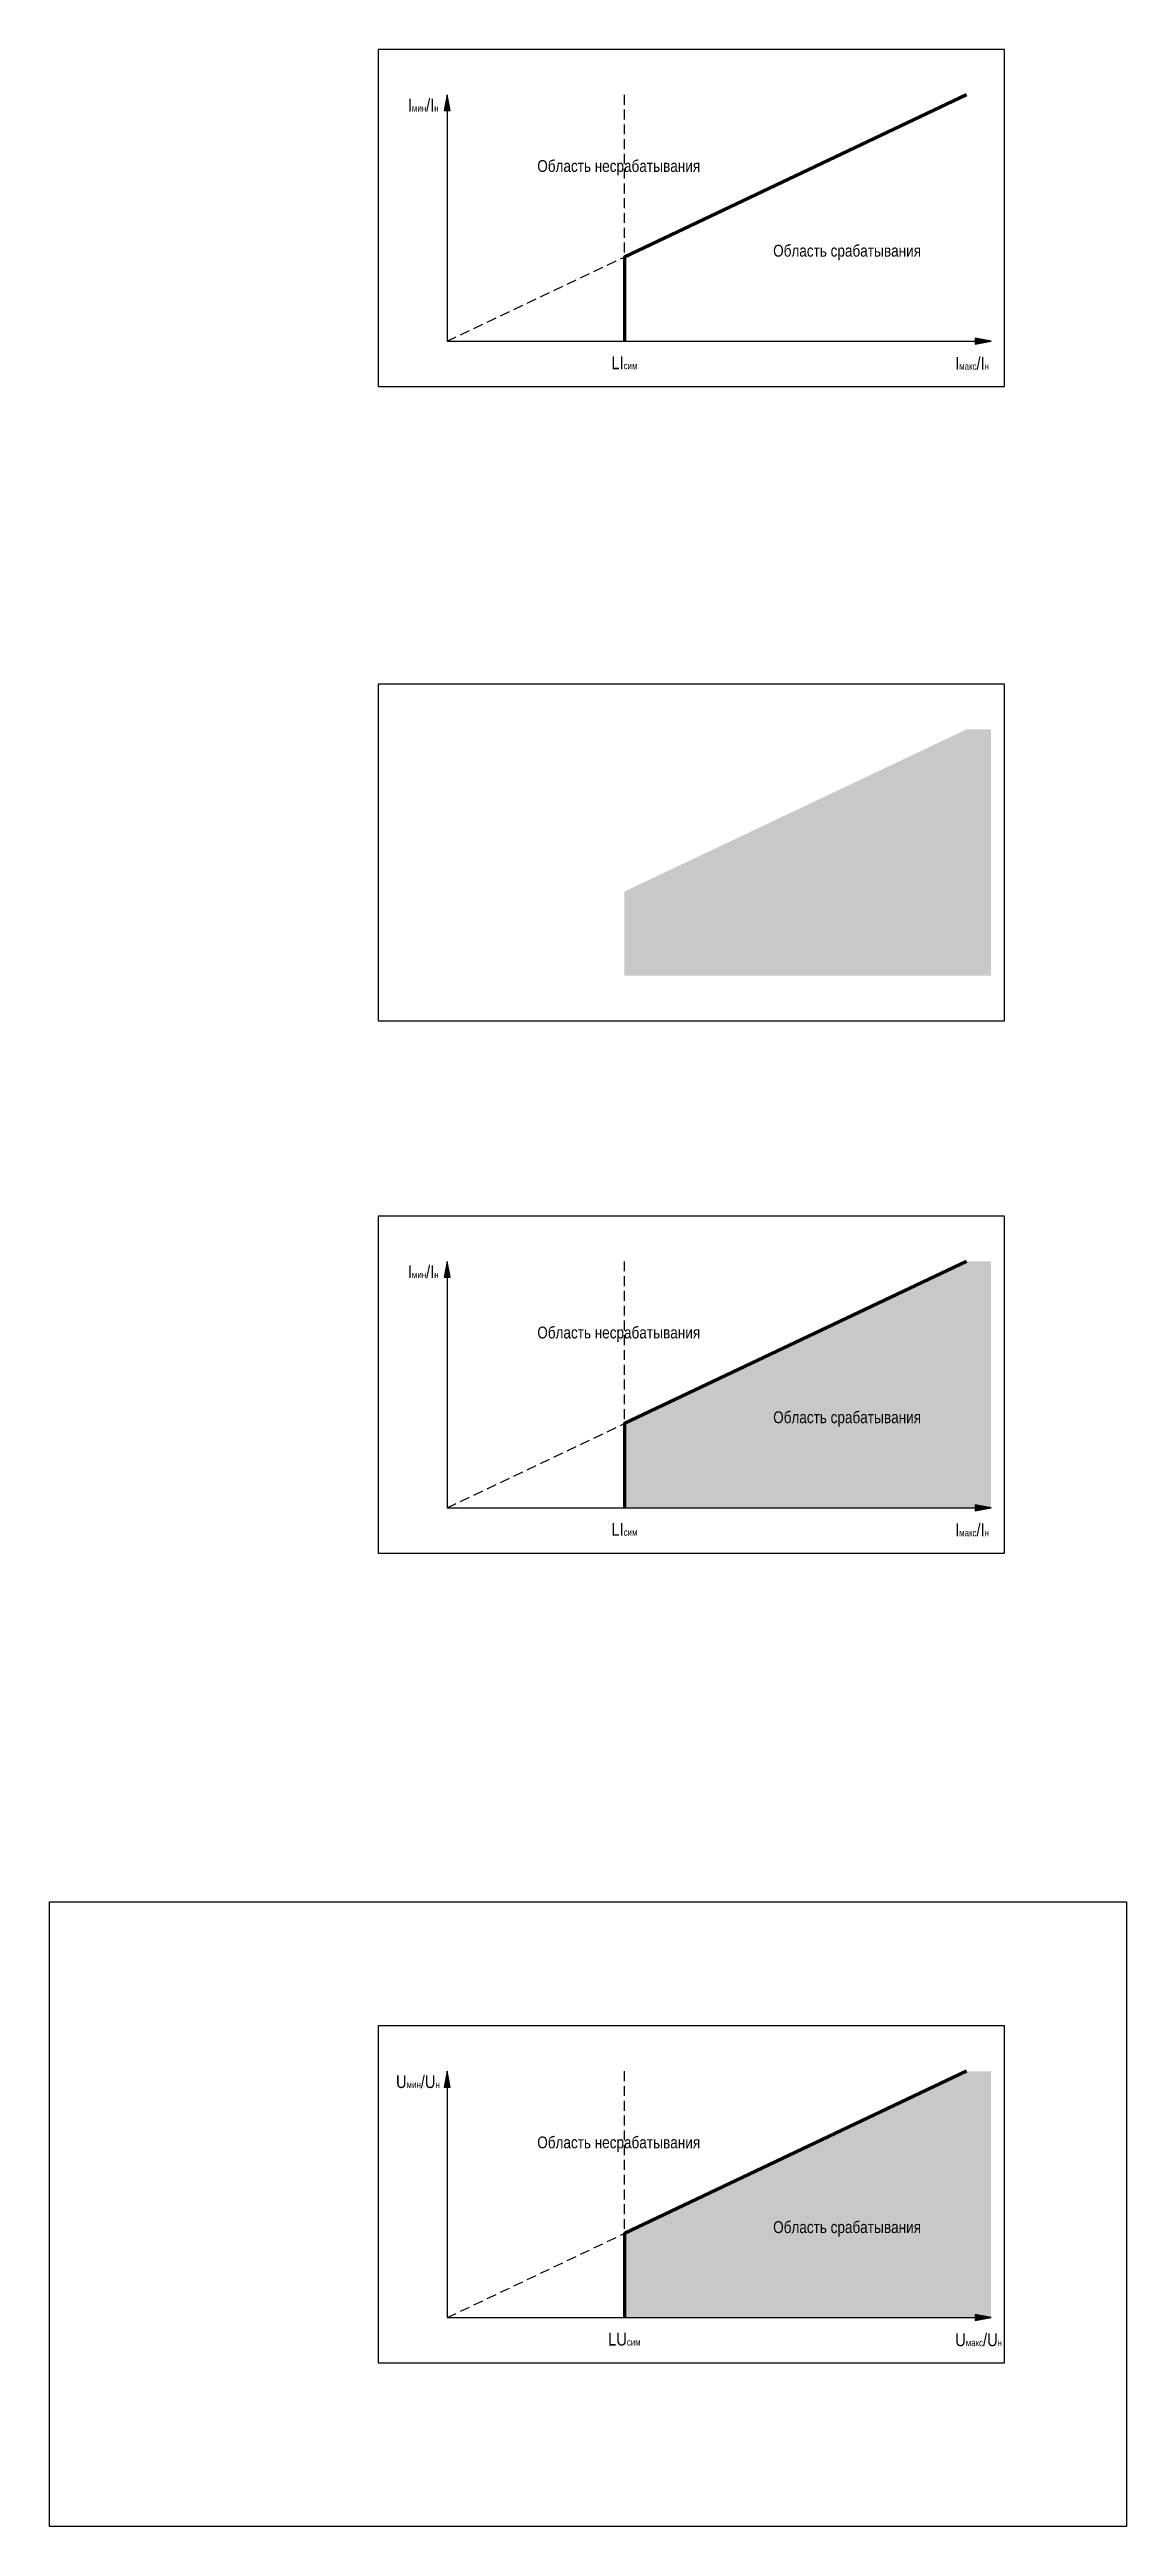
# Model space of a CAD drawing. Header units: millimetres. Extents: x 10500 to 23346, y -2028 to 447.
# Drawn here: x 14658 to 15205, y -1759 to -502 of the extents above; entities that cross this region are included whole.
import ezdxf

# ---------------------------------------------------------------- set-up
doc = ezdxf.new("R2010")
doc.units = ezdxf.units.MM
doc.linetypes.add('штриховая2', pattern=[0.375, 0.25, -0.125])
doc.styles.add('2.5_Gost_RD', font='ARIALN.TTF', dxfattribs={"height": 2.5})

msp = doc.modelspace()

# ---------------------------------------------------------------- texts
at = {"char_height": 6, "style": '2.5_Gost_RD'}
for s, insert, width, attachment_point in [('{\\H1.0833x;I\\H0.53848x;мин\\H1.8571x;/I\\H0.53848x;н}', (14840, -527), 41, 1), ('Область несрабатывания', (14947.1, -562), 127.5, 5), ('Область срабатывания', (15063.1, -605), 127.5, 5), ('{\\H1.0833x;LI\\H0.53848x;сим}', (14950, -661), 41, 5), ('{\\H1.0833x;I\\H0.53848x;макс\\H1.8571x;/I\\H0.53848x;н}', (15118, -658), 41, 1), ('{\\H1.0833x;I\\H0.53848x;мин\\H1.8571x;/I\\H0.53848x;н}', (14840, -1119), 41, 1), ('Область несрабатывания', (14947.1, -1154), 127.5, 5), ('Область срабатывания', (15063.1, -1197), 127.5, 5), ('{\\H1.0833x;LI\\H0.53848x;сим}', (14950, -1253), 41, 5), ('{\\H1.0833x;I\\H0.53848x;макс\\H1.8571x;/I\\H0.53848x;н}', (15118, -1250), 41, 1), ('{\\H1.0833x;U\\H0.53848x;мин\\H1.8571x;/U\\H0.53848x;н}', (14834, -1530), 41, 1), ('Область несрабатывания', (14947.1, -1565), 127.5, 5), ('Область срабатывания', (15063.1, -1608), 127.5, 5), ('{\\H1.0833x;LU\\H0.53848x;сим}', (14950, -1664), 41, 5), ('{\\H1.0833x;U\\H0.53848x;макс\\H1.8571x;/U\\H0.53848x;н}', (15118, -1661), 41, 1)]:
    msp.add_mtext(s, dxfattribs=dict(at, insert=insert, width=width, attachment_point=attachment_point))

# ---------------------------------------------------------------- hatches: boundary and pattern name
at = {"ltscale": 100}
h = msp.add_hatch(color=256, dxfattribs=at)
h.dxf.hatch_style = 1
h.paths.add_polyline_path([(14860, -533), (14860, -525), (14858.5, -533)])
h = msp.add_hatch(color=256, dxfattribs=at)
h.dxf.hatch_style = 1
h.paths.add_polyline_path([(14860, -533), (14861.5, -533), (14860, -525)])
h = msp.add_hatch(color=256, dxfattribs=at)
h.dxf.hatch_style = 1
h.paths.add_polyline_path([(15128.2, -649.5), (15128.2, -650), (15136.2, -650), (15128.2, -648.5)])
h = msp.add_hatch(color=256, dxfattribs=at)
h.dxf.hatch_style = 1
h.paths.add_polyline_path([(15136.2, -650), (15128.2, -650), (15128.2, -651.5)])
at = {"ltscale": 100, "true_color": 0xfff4d1}
h = msp.add_hatch(color=7, dxfattribs=at)
h.dxf.hatch_style = 1
h.paths.add_polyline_path([(15136.2, -847), (15123.8, -847), (14950, -929.3), (14950, -972), (15136.2, -972)])
at = {"ltscale": 100}
h = msp.add_hatch(color=256, dxfattribs=at)
h.dxf.hatch_style = 1
h.paths.add_polyline_path([(14860, -1125), (14860, -1117), (14858.5, -1125)])
h = msp.add_hatch(color=256, dxfattribs=at)
h.dxf.hatch_style = 1
h.paths.add_polyline_path([(14860, -1125), (14861.5, -1125), (14860, -1117)])
at = {"ltscale": 100, "true_color": 0xfff4d1}
h = msp.add_hatch(color=7, dxfattribs=at)
h.dxf.hatch_style = 1
h.paths.add_polyline_path([(15136.2, -1117), (15123.8, -1117), (14950, -1199.3), (14950, -1242), (15136.2, -1242)])
at = {"ltscale": 100}
h = msp.add_hatch(color=256, dxfattribs=at)
h.dxf.hatch_style = 1
h.paths.add_polyline_path([(15128.2, -1241.5), (15128.2, -1242), (15136.2, -1242), (15128.2, -1240.5)])
h = msp.add_hatch(color=256, dxfattribs=at)
h.dxf.hatch_style = 1
h.paths.add_polyline_path([(15136.2, -1242), (15128.2, -1242), (15128.2, -1243.5)])
h = msp.add_hatch(color=256, dxfattribs=at)
h.dxf.hatch_style = 1
h.paths.add_polyline_path([(14860, -1536), (14860, -1528), (14858.5, -1536)])
h = msp.add_hatch(color=256, dxfattribs=at)
h.dxf.hatch_style = 1
h.paths.add_polyline_path([(14860, -1536), (14861.5, -1536), (14860, -1528)])
at = {"ltscale": 100, "true_color": 0xfff4d1}
h = msp.add_hatch(color=7, dxfattribs=at)
h.dxf.hatch_style = 1
h.paths.add_polyline_path([(15136.2, -1528), (15123.8, -1528), (14950, -1610.3), (14950, -1653), (15136.2, -1653)])
at = {"ltscale": 100}
h = msp.add_hatch(color=256, dxfattribs=at)
h.dxf.hatch_style = 1
h.paths.add_polyline_path([(15128.2, -1652.5), (15128.2, -1653), (15136.2, -1653), (15128.2, -1651.5)])
h = msp.add_hatch(color=256, dxfattribs=at)
h.dxf.hatch_style = 1
h.paths.add_polyline_path([(15136.2, -1653), (15128.2, -1653), (15128.2, -1654.5)])

# ---------------------------------------------------------------- linework, layer by layer
for points in [[(14825, -673), (15143, -673), (15143, -502), (14825, -502)], [(14825, -995), (15143, -995), (15143, -824), (14825, -824)], [(14825, -1265), (15143, -1265), (15143, -1094), (14825, -1094)], [(14825, -1265), (15143, -1265), (15143, -1094), (14825, -1094)], [(14825, -1676), (15143, -1676), (15143, -1505), (14825, -1505)], [(14825, -1676), (15143, -1676), (15143, -1505), (14825, -1505)]]:
    msp.add_lwpolyline(points, close=True, dxfattribs=at)
for points in [[(14860, -525), (14858.5, -533), (14859.5, -533), (14861.5, -533), (14860, -525)], [(15136.2, -650), (15128.2, -648.5), (15128.2, -649.5), (15128.2, -651.5), (15136.2, -650)], [(14860, -1117), (14858.5, -1125), (14859.5, -1125), (14861.5, -1125), (14860, -1117)], [(15136.2, -1242), (15128.2, -1240.5), (15128.2, -1241.5), (15128.2, -1243.5), (15136.2, -1242)], [(14860, -1528), (14858.5, -1536), (14859.5, -1536), (14861.5, -1536), (14860, -1528)], [(15136.2, -1653), (15128.2, -1651.5), (15128.2, -1652.5), (15128.2, -1654.5), (15136.2, -1653)]]:
    msp.add_lwpolyline(points, dxfattribs=at)
at = {"lineweight": 30}
for points in [[(14860, -525), (14860, -650)], [(14860, -650), (15136.2, -650)], [(14860, -1117), (14860, -1242)], [(14860, -1242), (15136.2, -1242)], [(14860, -1528), (14860, -1653)], [(14860, -1653), (15136.2, -1653)]]:
    msp.add_lwpolyline(points, dxfattribs=at)
at = {"color": 62, "linetype": 'штриховая2', "ltscale": 20}
for points in [[(14950, -650), (14950, -525)], [(14950, -1242), (14950, -1117)], [(14950, -1653), (14950, -1528)]]:
    msp.add_lwpolyline(points, dxfattribs=at)
at = {"color": 1, "lineweight": 80}
for points in [[(15123.8, -525), (14950, -607.3), (14950, -650)], [(15123.8, -1117), (14950, -1199.3), (14950, -1242)], [(15123.8, -1528), (14950, -1610.3), (14950, -1653)]]:
    msp.add_lwpolyline(points, dxfattribs=at)
at = {"linetype": 'штриховая2', "ltscale": 20}
for points in [[(14860, -650), (14950, -607.3)], [(14860, -1242), (14950, -1199.3)], [(14860, -1653), (14950, -1610.3)]]:
    msp.add_lwpolyline(points, dxfattribs=at)
at = {"color": 3, "ltscale": 100}
msp.add_lwpolyline([(14658, -1442), (15205, -1442), (15205, -1759), (14658, -1759)], close=True, dxfattribs=at)

msp.set_redraw_order([(e.dxf.handle, doc.entitydb.next_handle()) for e in msp.query("TEXT MTEXT ATTDEF DIMENSION ARC_DIMENSION")])  # texts and dimensions are drawn at this point

doc.saveas('drawing.dxf')
